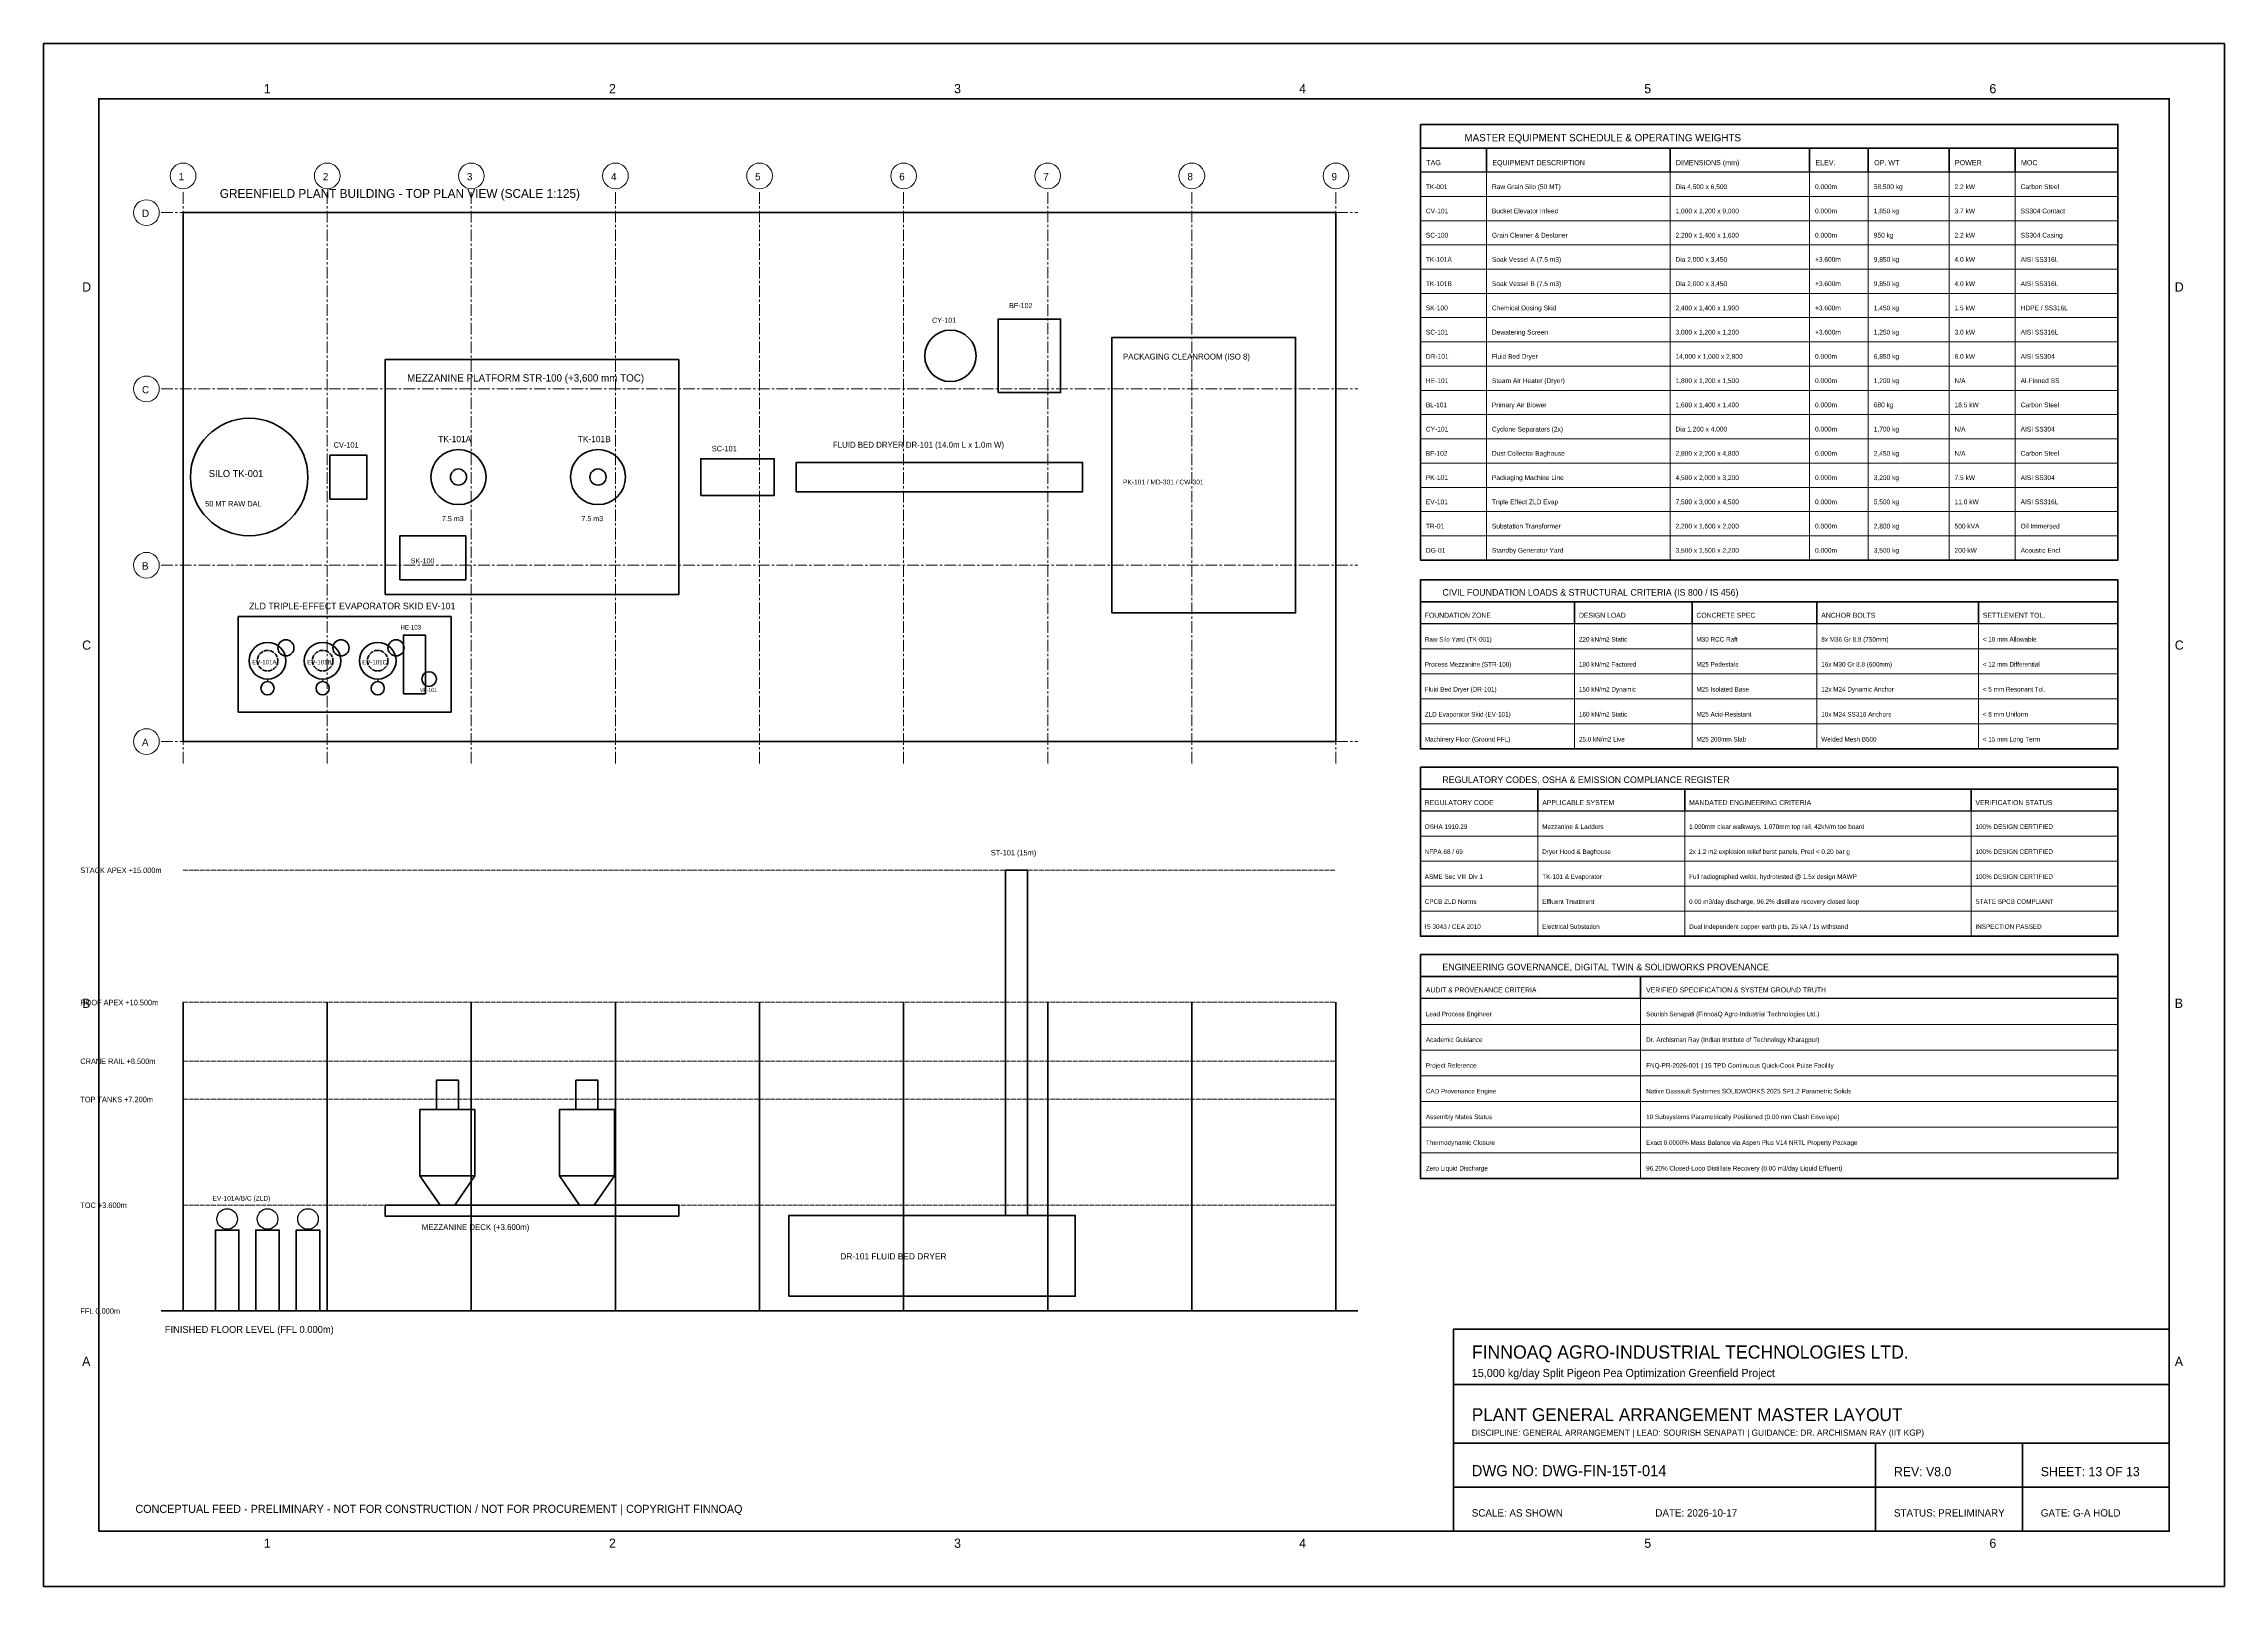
# Model space of a CAD drawing. Header units: millimetres. Extents: x 0 to 594, y 0 to 420.
import ezdxf

# ---------------------------------------------------------------- set-up
doc = ezdxf.new("R2010")
doc.units = ezdxf.units.MM
doc.linetypes.add('CENTER', pattern=[5.08, 3.175, -0.635, 0.635, -0.635])
doc.linetypes.add('DASHED', pattern=[1.524, 1.27, -0.254])
for name, color, linetype, lineweight in [('ANNOTATION', 7, 'Continuous', 35), ('BORDER_TITLE', 7, 'Continuous', 70), ('DIMENSIONS', 4, 'Continuous', 25), ('EQUIPMENT', 3, 'Continuous', 50), ('GRID', 8, 'Continuous', 18), ('PROCESS_PIPING', 5, 'Continuous', 50), ('TABLE_GRID', 4, 'Continuous', 25)]:
    doc.layers.add(name, color=color, linetype=linetype, lineweight=lineweight)

msp = doc.modelspace()

# ---------------------------------------------------------------- linework, layer by layer
at = {"layer": 'BORDER_TITLE', "lineweight": 50}
msp.add_line((32, 75), (358, 75), dxfattribs=at)
at = {"layer": 'BORDER_TITLE'}
for p, q in [((384, 55), (579, 55)), ((384, 39), (579, 39)), ((499, 15), (499, 39)), ((539, 15), (539, 39)), ((384, 27), (579, 27))]:
    msp.add_line(p, q, dxfattribs=at)
at = {"layer": 'BORDER_TITLE', "lineweight": 70}
msp.add_lwpolyline([(0, 0), (594, 0), (594, 420), (0, 420), (0, 0)], dxfattribs=at)
at = {"layer": 'BORDER_TITLE', "lineweight": 50}
for points in [[(15, 15), (579, 15), (579, 405), (15, 405), (15, 15)], [(375, 398), (565, 398), (565, 279.4), (375, 279.4), (375, 398)], [(38, 230), (352, 230), (352, 374), (38, 374), (38, 230)], [(375, 274), (565, 274), (565, 228), (375, 228), (375, 274)], [(375, 223), (565, 223), (565, 177), (375, 177), (375, 223)], [(375, 172), (565, 172), (565, 111), (375, 111), (375, 172)], [(384, 15), (579, 15), (579, 70), (384, 70), (384, 15)]]:
    msp.add_lwpolyline(points, dxfattribs=at)
at = {"layer": 'BORDER_TITLE', "lineweight": 35}
for points in [[(375, 398), (565, 398), (565, 391.5), (375, 391.5), (375, 398)], [(375, 274), (565, 274), (565, 268), (375, 268), (375, 274)], [(375, 223), (565, 223), (565, 217), (375, 217), (375, 223)], [(375, 172), (565, 172), (565, 166), (375, 166), (375, 172)]]:
    msp.add_lwpolyline(points, dxfattribs=at)
at = {"layer": 'BORDER_TITLE', "lineweight": 25}
for points in [[(375, 391.5), (393, 391.5), (393, 385), (375, 385), (375, 391.5)], [(393, 391.5), (443, 391.5), (443, 385), (393, 385), (393, 391.5)], [(443, 391.5), (481, 391.5), (481, 385), (443, 385), (443, 391.5)], [(481, 391.5), (497, 391.5), (497, 385), (481, 385), (481, 391.5)], [(497, 391.5), (519, 391.5), (519, 385), (497, 385), (497, 391.5)], [(519, 391.5), (537, 391.5), (537, 385), (519, 385), (519, 391.5)], [(537, 391.5), (565, 391.5), (565, 385), (537, 385), (537, 391.5)], [(375, 268), (417, 268), (417, 262), (375, 262), (375, 268)], [(417, 268), (449, 268), (449, 262), (417, 262), (417, 268)], [(449, 268), (483, 268), (483, 262), (449, 262), (449, 268)], [(483, 268), (527, 268), (527, 262), (483, 262), (483, 268)], [(527, 268), (565, 268), (565, 262), (527, 262), (527, 268)], [(375, 217), (407, 217), (407, 211), (375, 211), (375, 217)], [(407, 217), (447, 217), (447, 211), (407, 211), (407, 217)], [(447, 217), (525, 217), (525, 211), (447, 211), (447, 217)], [(525, 217), (565, 217), (565, 211), (525, 211), (525, 217)], [(375, 166), (435, 166), (435, 160), (375, 160), (375, 166)], [(435, 166), (565, 166), (565, 160), (435, 160), (435, 166)]]:
    msp.add_lwpolyline(points, dxfattribs=at)
at = {"layer": 'BORDER_TITLE', "lineweight": 40}
for points in [[(291, 265), (341, 265), (341, 340), (291, 340), (291, 265)], [(53, 238), (111, 238), (111, 264), (53, 264), (53, 238)]]:
    msp.add_lwpolyline(points, dxfattribs=at)
at = {"layer": 'EQUIPMENT', "lineweight": 35}
for p, q in [((38, 75), (38, 159)), ((77.25, 75), (77.25, 159)), ((116.5, 75), (116.5, 159)), ((155.75, 75), (155.75, 159)), ((195, 75), (195, 159)), ((234.25, 75), (234.25, 159)), ((273.5, 75), (273.5, 159)), ((312.75, 75), (312.75, 159)), ((352, 75), (352, 159))]:
    msp.add_line(p, q, dxfattribs=at)
at = {"layer": 'EQUIPMENT', "lineweight": 40}
for points in [[(260, 325), (277, 325), (277, 345), (260, 345), (260, 325)], [(78, 296), (88, 296), (88, 308), (78, 308), (78, 296)], [(179, 297), (199, 297), (199, 307), (179, 307), (179, 297)], [(98, 243), (104, 243), (104, 259), (98, 259), (98, 243)], [(262, 101), (268, 101), (268, 195), (262, 195), (262, 101)], [(102.5, 111.8), (117.5, 111.8), (117.5, 129.8), (102.5, 129.8), (102.5, 111.8)], [(140.5, 111.8), (155.5, 111.8), (155.5, 129.8), (140.5, 129.8), (140.5, 111.8)], [(102.5, 111.8), (108, 103.8), (112, 103.8), (117.5, 111.8)], [(140.5, 111.8), (146, 103.8), (150, 103.8), (155.5, 111.8)], [(93, 103.8), (173, 103.8), (173, 100.8), (93, 100.8), (93, 103.8)]]:
    msp.add_lwpolyline(points, dxfattribs=at)
at = {"layer": 'EQUIPMENT', "lineweight": 50}
for points in [[(93, 270), (173, 270), (173, 334), (93, 334), (93, 270)], [(205, 298), (283, 298), (283, 306), (205, 306), (205, 298)], [(203, 79), (281, 79), (281, 101), (203, 101), (203, 79)]]:
    msp.add_lwpolyline(points, dxfattribs=at)
at = {"layer": 'EQUIPMENT', "lineweight": 35}
for points in [[(97, 274), (115, 274), (115, 286), (97, 286), (97, 274)], [(107, 129.8), (113, 129.8), (113, 137.8), (107, 137.8), (107, 129.8)], [(145, 129.8), (151, 129.8), (151, 137.8), (145, 137.8), (145, 129.8)], [(46.8, 75), (53.2, 75), (53.2, 97), (46.8, 97), (46.8, 75)], [(57.8, 75), (64.2, 75), (64.2, 97), (57.8, 97), (57.8, 75)], [(68.8, 75), (75.2, 75), (75.2, 97), (68.8, 97), (68.8, 75)]]:
    msp.add_lwpolyline(points, dxfattribs=at)
at = {"layer": 'EQUIPMENT', "lineweight": 40}
for centre, radius in [((247, 335), 7), ((61, 252), 5), ((76, 252), 5), ((91, 252), 5)]:
    msp.add_circle(centre, radius, dxfattribs=at)
at = {"layer": 'EQUIPMENT', "lineweight": 50}
for centre, radius in [((56, 302), 16), ((113, 302), 7.5), ((151, 302), 7.5)]:
    msp.add_circle(centre, radius, dxfattribs=at)
at = {"layer": 'EQUIPMENT'}
for centre in [(113, 302), (151, 302)]:
    msp.add_circle(centre, 2.2, dxfattribs=at)
at = {"layer": 'EQUIPMENT', "lineweight": 35}
for centre, radius in [((66, 255.5), 2.2), ((81, 255.5), 2.2), ((96, 255.5), 2.2), ((61, 244.5), 1.8), ((76, 244.5), 1.8), ((91, 244.5), 1.8), ((105, 247), 2)]:
    msp.add_circle(centre, radius, dxfattribs=at)
at = {"layer": 'EQUIPMENT', "linetype": 'DASHED'}
for centre in [(61, 252), (76, 252), (91, 252)]:
    msp.add_circle(centre, 2.8, dxfattribs=at)
at = {"layer": 'EQUIPMENT', "lineweight": 30}
for centre in [(50, 100), (61, 100), (72, 100)]:
    msp.add_circle(centre, 2.8, dxfattribs=at)
at = {"layer": 'GRID', "linetype": 'CENTER', "lineweight": 18}
for p, q in [((38, 224), (38, 380)), ((77.25, 224), (77.25, 380)), ((116.5, 224), (116.5, 380)), ((155.75, 224), (155.75, 380)), ((195, 224), (195, 380)), ((234.25, 224), (234.25, 380)), ((273.5, 224), (273.5, 380)), ((312.75, 224), (312.75, 380)), ((352, 224), (352, 380)), ((32, 374), (358, 374)), ((32, 326), (358, 326)), ((32, 278), (358, 278)), ((32, 230), (358, 230))]:
    msp.add_line(p, q, dxfattribs=at)
at = {"layer": 'GRID', "linetype": 'DASHED', "lineweight": 15}
for p, q in [((38, 195), (352, 195)), ((38, 159), (352, 159)), ((38, 143), (352, 143)), ((38, 132.6), (352, 132.6)), ((38, 103.8), (352, 103.8)), ((38, 75), (352, 75))]:
    msp.add_line(p, q, dxfattribs=at)
at = {"layer": 'GRID'}
for centre in [(38, 384), (77.25, 384), (116.5, 384), (155.75, 384), (195, 384), (234.25, 384), (273.5, 384), (312.75, 384), (352, 384), (28, 374), (28, 326), (28, 278), (28, 230)]:
    msp.add_circle(centre, 3.5, dxfattribs=at)
at = {"layer": 'PROCESS_PIPING', "lineweight": 30}
for p, q in [((61, 247), (61, 246.3)), ((76, 247), (76, 246.3)), ((91, 247), (91, 246.3))]:
    msp.add_line(p, q, dxfattribs=at)
at = {"layer": 'TABLE_GRID', "lineweight": 15}
for points in [[(375, 385), (393, 385), (393, 378.4), (375, 378.4), (375, 385)], [(393, 385), (443, 385), (443, 378.4), (393, 378.4), (393, 385)], [(443, 385), (481, 385), (481, 378.4), (443, 378.4), (443, 385)], [(481, 385), (497, 385), (497, 378.4), (481, 378.4), (481, 385)], [(497, 385), (519, 385), (519, 378.4), (497, 378.4), (497, 385)], [(519, 385), (537, 385), (537, 378.4), (519, 378.4), (519, 385)], [(537, 385), (565, 385), (565, 378.4), (537, 378.4), (537, 385)], [(375, 378.4), (393, 378.4), (393, 371.8), (375, 371.8), (375, 378.4)], [(393, 378.4), (443, 378.4), (443, 371.8), (393, 371.8), (393, 378.4)], [(443, 378.4), (481, 378.4), (481, 371.8), (443, 371.8), (443, 378.4)], [(481, 378.4), (497, 378.4), (497, 371.8), (481, 371.8), (481, 378.4)], [(497, 378.4), (519, 378.4), (519, 371.8), (497, 371.8), (497, 378.4)], [(519, 378.4), (537, 378.4), (537, 371.8), (519, 371.8), (519, 378.4)], [(537, 378.4), (565, 378.4), (565, 371.8), (537, 371.8), (537, 378.4)], [(375, 371.8), (393, 371.8), (393, 365.2), (375, 365.2), (375, 371.8)], [(393, 371.8), (443, 371.8), (443, 365.2), (393, 365.2), (393, 371.8)], [(443, 371.8), (481, 371.8), (481, 365.2), (443, 365.2), (443, 371.8)], [(481, 371.8), (497, 371.8), (497, 365.2), (481, 365.2), (481, 371.8)], [(497, 371.8), (519, 371.8), (519, 365.2), (497, 365.2), (497, 371.8)], [(519, 371.8), (537, 371.8), (537, 365.2), (519, 365.2), (519, 371.8)], [(537, 371.8), (565, 371.8), (565, 365.2), (537, 365.2), (537, 371.8)], [(375, 365.2), (393, 365.2), (393, 358.6), (375, 358.6), (375, 365.2)], [(393, 365.2), (443, 365.2), (443, 358.6), (393, 358.6), (393, 365.2)], [(443, 365.2), (481, 365.2), (481, 358.6), (443, 358.6), (443, 365.2)], [(481, 365.2), (497, 365.2), (497, 358.6), (481, 358.6), (481, 365.2)], [(497, 365.2), (519, 365.2), (519, 358.6), (497, 358.6), (497, 365.2)], [(519, 365.2), (537, 365.2), (537, 358.6), (519, 358.6), (519, 365.2)], [(537, 365.2), (565, 365.2), (565, 358.6), (537, 358.6), (537, 365.2)], [(375, 358.6), (393, 358.6), (393, 352), (375, 352), (375, 358.6)], [(393, 358.6), (443, 358.6), (443, 352), (393, 352), (393, 358.6)], [(443, 358.6), (481, 358.6), (481, 352), (443, 352), (443, 358.6)], [(481, 358.6), (497, 358.6), (497, 352), (481, 352), (481, 358.6)], [(497, 358.6), (519, 358.6), (519, 352), (497, 352), (497, 358.6)], [(519, 358.6), (537, 358.6), (537, 352), (519, 352), (519, 358.6)], [(537, 358.6), (565, 358.6), (565, 352), (537, 352), (537, 358.6)], [(375, 352), (393, 352), (393, 345.4), (375, 345.4), (375, 352)], [(393, 352), (443, 352), (443, 345.4), (393, 345.4), (393, 352)], [(443, 352), (481, 352), (481, 345.4), (443, 345.4), (443, 352)], [(481, 352), (497, 352), (497, 345.4), (481, 345.4), (481, 352)], [(497, 352), (519, 352), (519, 345.4), (497, 345.4), (497, 352)], [(519, 352), (537, 352), (537, 345.4), (519, 345.4), (519, 352)], [(537, 352), (565, 352), (565, 345.4), (537, 345.4), (537, 352)], [(375, 345.4), (393, 345.4), (393, 338.8), (375, 338.8), (375, 345.4)], [(393, 345.4), (443, 345.4), (443, 338.8), (393, 338.8), (393, 345.4)], [(443, 345.4), (481, 345.4), (481, 338.8), (443, 338.8), (443, 345.4)], [(481, 345.4), (497, 345.4), (497, 338.8), (481, 338.8), (481, 345.4)], [(497, 345.4), (519, 345.4), (519, 338.8), (497, 338.8), (497, 345.4)], [(519, 345.4), (537, 345.4), (537, 338.8), (519, 338.8), (519, 345.4)], [(537, 345.4), (565, 345.4), (565, 338.8), (537, 338.8), (537, 345.4)], [(375, 338.8), (393, 338.8), (393, 332.2), (375, 332.2), (375, 338.8)], [(393, 338.8), (443, 338.8), (443, 332.2), (393, 332.2), (393, 338.8)], [(443, 338.8), (481, 338.8), (481, 332.2), (443, 332.2), (443, 338.8)], [(481, 338.8), (497, 338.8), (497, 332.2), (481, 332.2), (481, 338.8)], [(497, 338.8), (519, 338.8), (519, 332.2), (497, 332.2), (497, 338.8)], [(519, 338.8), (537, 338.8), (537, 332.2), (519, 332.2), (519, 338.8)], [(537, 338.8), (565, 338.8), (565, 332.2), (537, 332.2), (537, 338.8)], [(375, 332.2), (393, 332.2), (393, 325.6), (375, 325.6), (375, 332.2)], [(393, 332.2), (443, 332.2), (443, 325.6), (393, 325.6), (393, 332.2)], [(443, 332.2), (481, 332.2), (481, 325.6), (443, 325.6), (443, 332.2)], [(481, 332.2), (497, 332.2), (497, 325.6), (481, 325.6), (481, 332.2)], [(497, 332.2), (519, 332.2), (519, 325.6), (497, 325.6), (497, 332.2)], [(519, 332.2), (537, 332.2), (537, 325.6), (519, 325.6), (519, 332.2)], [(537, 332.2), (565, 332.2), (565, 325.6), (537, 325.6), (537, 332.2)], [(375, 325.6), (393, 325.6), (393, 319), (375, 319), (375, 325.6)], [(393, 325.6), (443, 325.6), (443, 319), (393, 319), (393, 325.6)], [(443, 325.6), (481, 325.6), (481, 319), (443, 319), (443, 325.6)], [(481, 325.6), (497, 325.6), (497, 319), (481, 319), (481, 325.6)], [(497, 325.6), (519, 325.6), (519, 319), (497, 319), (497, 325.6)], [(519, 325.6), (537, 325.6), (537, 319), (519, 319), (519, 325.6)], [(537, 325.6), (565, 325.6), (565, 319), (537, 319), (537, 325.6)], [(375, 319), (393, 319), (393, 312.4), (375, 312.4), (375, 319)], [(393, 319), (443, 319), (443, 312.4), (393, 312.4), (393, 319)], [(443, 319), (481, 319), (481, 312.4), (443, 312.4), (443, 319)], [(481, 319), (497, 319), (497, 312.4), (481, 312.4), (481, 319)], [(497, 319), (519, 319), (519, 312.4), (497, 312.4), (497, 319)], [(519, 319), (537, 319), (537, 312.4), (519, 312.4), (519, 319)], [(537, 319), (565, 319), (565, 312.4), (537, 312.4), (537, 319)], [(375, 312.4), (393, 312.4), (393, 305.8), (375, 305.8), (375, 312.4)], [(393, 312.4), (443, 312.4), (443, 305.8), (393, 305.8), (393, 312.4)], [(443, 312.4), (481, 312.4), (481, 305.8), (443, 305.8), (443, 312.4)], [(481, 312.4), (497, 312.4), (497, 305.8), (481, 305.8), (481, 312.4)], [(497, 312.4), (519, 312.4), (519, 305.8), (497, 305.8), (497, 312.4)], [(519, 312.4), (537, 312.4), (537, 305.8), (519, 305.8), (519, 312.4)], [(537, 312.4), (565, 312.4), (565, 305.8), (537, 305.8), (537, 312.4)], [(375, 305.8), (393, 305.8), (393, 299.2), (375, 299.2), (375, 305.8)], [(393, 305.8), (443, 305.8), (443, 299.2), (393, 299.2), (393, 305.8)], [(443, 305.8), (481, 305.8), (481, 299.2), (443, 299.2), (443, 305.8)], [(481, 305.8), (497, 305.8), (497, 299.2), (481, 299.2), (481, 305.8)], [(497, 305.8), (519, 305.8), (519, 299.2), (497, 299.2), (497, 305.8)], [(519, 305.8), (537, 305.8), (537, 299.2), (519, 299.2), (519, 305.8)], [(537, 305.8), (565, 305.8), (565, 299.2), (537, 299.2), (537, 305.8)], [(375, 299.2), (393, 299.2), (393, 292.6), (375, 292.6), (375, 299.2)], [(393, 299.2), (443, 299.2), (443, 292.6), (393, 292.6), (393, 299.2)], [(443, 299.2), (481, 299.2), (481, 292.6), (443, 292.6), (443, 299.2)], [(481, 299.2), (497, 299.2), (497, 292.6), (481, 292.6), (481, 299.2)], [(497, 299.2), (519, 299.2), (519, 292.6), (497, 292.6), (497, 299.2)], [(519, 299.2), (537, 299.2), (537, 292.6), (519, 292.6), (519, 299.2)], [(537, 299.2), (565, 299.2), (565, 292.6), (537, 292.6), (537, 299.2)], [(375, 292.6), (393, 292.6), (393, 286), (375, 286), (375, 292.6)], [(393, 292.6), (443, 292.6), (443, 286), (393, 286), (393, 292.6)], [(443, 292.6), (481, 292.6), (481, 286), (443, 286), (443, 292.6)], [(481, 292.6), (497, 292.6), (497, 286), (481, 286), (481, 292.6)], [(497, 292.6), (519, 292.6), (519, 286), (497, 286), (497, 292.6)], [(519, 292.6), (537, 292.6), (537, 286), (519, 286), (519, 292.6)], [(537, 292.6), (565, 292.6), (565, 286), (537, 286), (537, 292.6)], [(375, 286), (393, 286), (393, 279.4), (375, 279.4), (375, 286)], [(393, 286), (443, 286), (443, 279.4), (393, 279.4), (393, 286)], [(443, 286), (481, 286), (481, 279.4), (443, 279.4), (443, 286)], [(481, 286), (497, 286), (497, 279.4), (481, 279.4), (481, 286)], [(497, 286), (519, 286), (519, 279.4), (497, 279.4), (497, 286)], [(519, 286), (537, 286), (537, 279.4), (519, 279.4), (519, 286)], [(537, 286), (565, 286), (565, 279.4), (537, 279.4), (537, 286)], [(375, 262), (417, 262), (417, 255.2), (375, 255.2), (375, 262)], [(417, 262), (449, 262), (449, 255.2), (417, 255.2), (417, 262)], [(449, 262), (483, 262), (483, 255.2), (449, 255.2), (449, 262)], [(483, 262), (527, 262), (527, 255.2), (483, 255.2), (483, 262)], [(527, 262), (565, 262), (565, 255.2), (527, 255.2), (527, 262)], [(375, 255.2), (417, 255.2), (417, 248.4), (375, 248.4), (375, 255.2)], [(417, 255.2), (449, 255.2), (449, 248.4), (417, 248.4), (417, 255.2)], [(449, 255.2), (483, 255.2), (483, 248.4), (449, 248.4), (449, 255.2)], [(483, 255.2), (527, 255.2), (527, 248.4), (483, 248.4), (483, 255.2)], [(527, 255.2), (565, 255.2), (565, 248.4), (527, 248.4), (527, 255.2)], [(375, 248.4), (417, 248.4), (417, 241.6), (375, 241.6), (375, 248.4)], [(417, 248.4), (449, 248.4), (449, 241.6), (417, 241.6), (417, 248.4)], [(449, 248.4), (483, 248.4), (483, 241.6), (449, 241.6), (449, 248.4)], [(483, 248.4), (527, 248.4), (527, 241.6), (483, 241.6), (483, 248.4)], [(527, 248.4), (565, 248.4), (565, 241.6), (527, 241.6), (527, 248.4)], [(375, 241.6), (417, 241.6), (417, 234.8), (375, 234.8), (375, 241.6)], [(417, 241.6), (449, 241.6), (449, 234.8), (417, 234.8), (417, 241.6)], [(449, 241.6), (483, 241.6), (483, 234.8), (449, 234.8), (449, 241.6)], [(483, 241.6), (527, 241.6), (527, 234.8), (483, 234.8), (483, 241.6)], [(527, 241.6), (565, 241.6), (565, 234.8), (527, 234.8), (527, 241.6)], [(375, 234.8), (417, 234.8), (417, 228), (375, 228), (375, 234.8)], [(417, 234.8), (449, 234.8), (449, 228), (417, 228), (417, 234.8)], [(449, 234.8), (483, 234.8), (483, 228), (449, 228), (449, 234.8)], [(483, 234.8), (527, 234.8), (527, 228), (483, 228), (483, 234.8)], [(527, 234.8), (565, 234.8), (565, 228), (527, 228), (527, 234.8)], [(375, 211), (407, 211), (407, 204.2), (375, 204.2), (375, 211)], [(407, 211), (447, 211), (447, 204.2), (407, 204.2), (407, 211)], [(447, 211), (525, 211), (525, 204.2), (447, 204.2), (447, 211)], [(525, 211), (565, 211), (565, 204.2), (525, 204.2), (525, 211)], [(375, 204.2), (407, 204.2), (407, 197.4), (375, 197.4), (375, 204.2)], [(407, 204.2), (447, 204.2), (447, 197.4), (407, 197.4), (407, 204.2)], [(447, 204.2), (525, 204.2), (525, 197.4), (447, 197.4), (447, 204.2)], [(525, 204.2), (565, 204.2), (565, 197.4), (525, 197.4), (525, 204.2)], [(375, 197.4), (407, 197.4), (407, 190.6), (375, 190.6), (375, 197.4)], [(407, 197.4), (447, 197.4), (447, 190.6), (407, 190.6), (407, 197.4)], [(447, 197.4), (525, 197.4), (525, 190.6), (447, 190.6), (447, 197.4)], [(525, 197.4), (565, 197.4), (565, 190.6), (525, 190.6), (525, 197.4)], [(375, 190.6), (407, 190.6), (407, 183.8), (375, 183.8), (375, 190.6)], [(407, 190.6), (447, 190.6), (447, 183.8), (407, 183.8), (407, 190.6)], [(447, 190.6), (525, 190.6), (525, 183.8), (447, 183.8), (447, 190.6)], [(525, 190.6), (565, 190.6), (565, 183.8), (525, 183.8), (525, 190.6)], [(375, 183.8), (407, 183.8), (407, 177), (375, 177), (375, 183.8)], [(407, 183.8), (447, 183.8), (447, 177), (407, 177), (407, 183.8)], [(447, 183.8), (525, 183.8), (525, 177), (447, 177), (447, 183.8)], [(525, 183.8), (565, 183.8), (565, 177), (525, 177), (525, 183.8)], [(375, 160), (435, 160), (435, 153), (375, 153), (375, 160)], [(435, 160), (565, 160), (565, 153), (435, 153), (435, 160)], [(375, 153), (435, 153), (435, 146), (375, 146), (375, 153)], [(435, 153), (565, 153), (565, 146), (435, 146), (435, 153)], [(375, 146), (435, 146), (435, 139), (375, 139), (375, 146)], [(435, 146), (565, 146), (565, 139), (435, 139), (435, 146)], [(375, 139), (435, 139), (435, 132), (375, 132), (375, 139)], [(435, 139), (565, 139), (565, 132), (435, 132), (435, 139)], [(375, 132), (435, 132), (435, 125), (375, 125), (375, 132)], [(435, 132), (565, 132), (565, 125), (435, 125), (435, 132)], [(375, 125), (435, 125), (435, 118), (375, 118), (375, 125)], [(435, 125), (565, 125), (565, 118), (435, 118), (435, 125)], [(375, 118), (435, 118), (435, 111), (375, 111), (375, 118)], [(435, 118), (565, 118), (565, 111), (435, 111), (435, 118)]]:
    msp.add_lwpolyline(points, dxfattribs=at)

# ---------------------------------------------------------------- texts
at = {"layer": 'ANNOTATION'}
for s, height, p in [('1', 2, (36.8, 382.8)), ('GREENFIELD PLANT BUILDING - TOP PLAN VIEW (SCALE 1:125)', 2.4, (48, 378)), ('2', 2, (76.05, 382.8)), ('3', 2, (115.3, 382.8)), ('4', 2, (154.55, 382.8)), ('5', 2, (193.8, 382.8)), ('6', 2, (233.05, 382.8)), ('7', 2, (272.3, 382.8)), ('8', 2, (311.55, 382.8)), ('9', 2, (350.8, 382.8)), ('TK-001', 1.3, (376.5, 380.4)), ('Raw Grain Silo (50 MT)', 1.3, (394.5, 380.4)), ('Dia 4,500 x 6,500', 1.3, (444.5, 380.4)), ('0.000m', 1.3, (482.5, 380.4)), ('58,500 kg', 1.3, (498.5, 380.4)), ('2.2 kW', 1.3, (520.5, 380.4)), ('Carbon Steel', 1.3, (538.5, 380.4)), ('D', 2, (26.8, 372.8)), ('CV-101', 1.3, (376.5, 373.8)), ('Bucket Elevator Infeed', 1.3, (394.5, 373.8)), ('1,000 x 1,200 x 9,000', 1.3, (444.5, 373.8)), ('0.000m', 1.3, (482.5, 373.8)), ('1,850 kg', 1.3, (498.5, 373.8)), ('3.7 kW', 1.3, (520.5, 373.8)), ('SS304 Contact', 1.3, (538.5, 373.8)), ('SC-100', 1.3, (376.5, 367.2)), ('Grain Cleaner & Destoner', 1.3, (394.5, 367.2)), ('2,200 x 1,400 x 1,600', 1.3, (444.5, 367.2)), ('0.000m', 1.3, (482.5, 367.2)), ('950 kg', 1.3, (498.5, 367.2)), ('2.2 kW', 1.3, (520.5, 367.2)), ('SS304 Casing', 1.3, (538.5, 367.2)), ('TK-101A', 1.3, (376.5, 360.6)), ('Soak Vessel A (7.5 m3)', 1.3, (394.5, 360.6)), ('Dia 2,000 x 3,450', 1.3, (444.5, 360.6)), ('+3.600m', 1.3, (482.5, 360.6)), ('9,850 kg', 1.3, (498.5, 360.6)), ('4.0 kW', 1.3, (520.5, 360.6)), ('AISI SS316L', 1.3, (538.5, 360.6)), ('TK-101B', 1.3, (376.5, 354)), ('Soak Vessel B (7.5 m3)', 1.3, (394.5, 354)), ('Dia 2,000 x 3,450', 1.3, (444.5, 354)), ('+3.600m', 1.3, (482.5, 354)), ('9,850 kg', 1.3, (498.5, 354)), ('4.0 kW', 1.3, (520.5, 354)), ('AISI SS316L', 1.3, (538.5, 354)), ('CY-101', 1.4, (242, 344)), ('BF-102', 1.4, (263, 348)), ('SK-100', 1.3, (376.5, 347.4)), ('Chemical Dosing Skid', 1.3, (394.5, 347.4)), ('2,400 x 1,400 x 1,900', 1.3, (444.5, 347.4)), ('+3.600m', 1.3, (482.5, 347.4)), ('1,450 kg', 1.3, (498.5, 347.4)), ('1.5 kW', 1.3, (520.5, 347.4)), ('HDPE / SS316L', 1.3, (538.5, 347.4)), ('SC-101', 1.3, (376.5, 340.8)), ('Dewatering Screen', 1.3, (394.5, 340.8)), ('3,000 x 1,200 x 1,200', 1.3, (444.5, 340.8)), ('+3.600m', 1.3, (482.5, 340.8)), ('1,250 kg', 1.3, (498.5, 340.8)), ('3.0 kW', 1.3, (520.5, 340.8)), ('AISI SS316L', 1.3, (538.5, 340.8)), ('PACKAGING CLEANROOM (ISO 8)', 1.6, (294, 334)), ('DR-101', 1.3, (376.5, 334.2)), ('Fluid Bed Dryer', 1.3, (394.5, 334.2)), ('14,000 x 1,000 x 2,800', 1.3, (444.5, 334.2)), ('0.000m', 1.3, (482.5, 334.2)), ('6,850 kg', 1.3, (498.5, 334.2)), ('6.0 kW', 1.3, (520.5, 334.2)), ('AISI SS304', 1.3, (538.5, 334.2)), ('C', 2, (26.8, 324.8)), ('MEZZANINE PLATFORM STR-100 (+3,600 mm TOC)', 2, (99, 328)), ('HE-101', 1.3, (376.5, 327.6)), ('Steam Air Heater (Dryer)', 1.3, (394.5, 327.6)), ('1,800 x 1,200 x 1,500', 1.3, (444.5, 327.6)), ('0.000m', 1.3, (482.5, 327.6)), ('1,200 kg', 1.3, (498.5, 327.6)), ('N/A', 1.3, (520.5, 327.6)), ('Al-Finned SS', 1.3, (538.5, 327.6)), ('BL-101', 1.3, (376.5, 321)), ('Primary Air Blower', 1.3, (394.5, 321)), ('1,600 x 1,400 x 1,400', 1.3, (444.5, 321)), ('0.000m', 1.3, (482.5, 321)), ('680 kg', 1.3, (498.5, 321)), ('18.5 kW', 1.3, (520.5, 321)), ('Carbon Steel', 1.3, (538.5, 321)), ('CY-101', 1.3, (376.5, 314.4)), ('Cyclone Separators (2x)', 1.3, (394.5, 314.4)), ('Dia 1,200 x 4,000', 1.3, (444.5, 314.4)), ('0.000m', 1.3, (482.5, 314.4)), ('1,700 kg', 1.3, (498.5, 314.4)), ('N/A', 1.3, (520.5, 314.4)), ('AISI SS304', 1.3, (538.5, 314.4)), ('CV-101', 1.5, (79, 310)), ('TK-101A', 1.7, (107.5, 311.5)), ('TK-101B', 1.7, (145.5, 311.5)), ('SC-101', 1.5, (182, 309)), ('FLUID BED DRYER DR-101 (14.0m L x 1.0m W)', 1.6, (215, 310)), ('BF-102', 1.3, (376.5, 307.8)), ('Dust Collector Baghouse', 1.3, (394.5, 307.8)), ('2,800 x 2,200 x 4,800', 1.3, (444.5, 307.8)), ('0.000m', 1.3, (482.5, 307.8)), ('2,450 kg', 1.3, (498.5, 307.8)), ('N/A', 1.3, (520.5, 307.8)), ('Carbon Steel', 1.3, (538.5, 307.8)), ('SILO TK-001', 1.9, (45, 302)), ('PK-101 / MD-301 / CW-301', 1.3, (294, 300)), ('PK-101', 1.3, (376.5, 301.2)), ('Packaging Machine Line', 1.3, (394.5, 301.2)), ('4,500 x 2,000 x 3,200', 1.3, (444.5, 301.2)), ('0.000m', 1.3, (482.5, 301.2)), ('3,200 kg', 1.3, (498.5, 301.2)), ('7.5 kW', 1.3, (520.5, 301.2)), ('AISI SS304', 1.3, (538.5, 301.2)), ('50 MT RAW DAL', 1.5, (44, 294)), ('7.5 m3', 1.4, (108.5, 290)), ('7.5 m3', 1.4, (146.5, 290)), ('EV-101', 1.3, (376.5, 294.6)), ('Triple Effect ZLD Evap', 1.3, (394.5, 294.6)), ('7,500 x 3,000 x 4,500', 1.3, (444.5, 294.6)), ('0.000m', 1.3, (482.5, 294.6)), ('5,500 kg', 1.3, (498.5, 294.6)), ('11.0 kW', 1.3, (520.5, 294.6)), ('AISI SS316L', 1.3, (538.5, 294.6)), ('TR-01', 1.3, (376.5, 288)), ('Substation Transformer', 1.3, (394.5, 288)), ('2,200 x 1,600 x 2,000', 1.3, (444.5, 288)), ('0.000m', 1.3, (482.5, 288)), ('2,800 kg', 1.3, (498.5, 288)), ('500 kVA', 1.3, (520.5, 288)), ('Oil Immersed', 1.3, (538.5, 288)), ('SK-100', 1.4, (100, 278.5)), ('DG-01', 1.3, (376.5, 281.4)), ('Standby Generator Yard', 1.3, (394.5, 281.4)), ('3,500 x 1,500 x 2,200', 1.3, (444.5, 281.4)), ('0.000m', 1.3, (482.5, 281.4)), ('3,500 kg', 1.3, (498.5, 281.4)), ('200 kW', 1.3, (520.5, 281.4)), ('Acoustic Encl', 1.3, (538.5, 281.4)), ('B', 2, (26.8, 276.8)), ('ZLD TRIPLE-EFFECT EVAPORATOR SKID EV-101', 1.8, (56, 266)), ('HE-103', 1.2, (97.2, 260.5)), ('Raw Silo Yard (TK-001)', 1.25, (376.2, 257.2)), ('220 kN/m2 Static', 1.25, (418.2, 257.2)), ('M30 RCC Raft', 1.25, (450.2, 257.2)), ('8x M36 Gr 8.8 (750mm)', 1.25, (484.2, 257.2)), ('< 10 mm Allowable', 1.25, (528.2, 257.2)), ('EV-101A', 1.2, (56.8, 251)), ('EV-101B', 1.2, (71.8, 251)), ('EV-101C', 1.2, (86.8, 251)), ('Process Mezzanine (STR-100)', 1.25, (376.2, 250.4)), ('180 kN/m2 Factored', 1.25, (418.2, 250.4)), ('M25 Pedestals', 1.25, (450.2, 250.4)), ('16x M30 Gr 8.8 (600mm)', 1.25, (484.2, 250.4)), ('< 12 mm Differential', 1.25, (528.2, 250.4)), ('VP-101', 1, (102.5, 243.5)), ('Fluid Bed Dryer (DR-101)', 1.25, (376.2, 243.6)), ('150 kN/m2 Dynamic', 1.25, (418.2, 243.6)), ('M25 Isolated Base', 1.25, (450.2, 243.6)), ('12x M24 Dynamic Anchor', 1.25, (484.2, 243.6)), ('< 5 mm Resonant Tol.', 1.25, (528.2, 243.6)), ('ZLD Evaporator Skid (EV-101)', 1.25, (376.2, 236.8)), ('160 kN/m2 Static', 1.25, (418.2, 236.8)), ('M25 Acid-Resistant', 1.25, (450.2, 236.8)), ('10x M24 SS316 Anchors', 1.25, (484.2, 236.8)), ('< 8 mm Uniform', 1.25, (528.2, 236.8)), ('A', 2, (26.8, 228.8)), ('Machinery Floor (Ground FFL)', 1.25, (376.2, 230)), ('25.0 kN/m2 Live', 1.25, (418.2, 230)), ('M25 200mm Slab', 1.25, (450.2, 230)), ('Welded Mesh B500', 1.25, (484.2, 230)), ('< 15 mm Long Term', 1.25, (528.2, 230)), ('OSHA 1910.29', 1.25, (376.2, 206.2)), ('Mezzanine & Ladders', 1.25, (408.2, 206.2)), ('1,000mm clear walkways, 1,070mm top rail, 42kN/m toe board', 1.25, (448.2, 206.2)), ('100% DESIGN CERTIFIED', 1.25, (526.2, 206.2)), ('ST-101 (15m)', 1.5, (258, 199)), ('NFPA 68 / 69', 1.25, (376.2, 199.4)), ('Dryer Hood & Baghouse', 1.25, (408.2, 199.4)), ('2x 1.2 m2 explosion relief burst panels, Pred < 0.20 bar g', 1.25, (448.2, 199.4)), ('100% DESIGN CERTIFIED', 1.25, (526.2, 199.4)), ('ASME Sec VIII Div 1', 1.25, (376.2, 192.6)), ('TK-101 & Evaporator', 1.25, (408.2, 192.6)), ('Full radiographed welds, hydrotested @ 1.5x design MAWP', 1.25, (448.2, 192.6)), ('100% DESIGN CERTIFIED', 1.25, (526.2, 192.6)), ('CPCB ZLD Norms', 1.25, (376.2, 185.8)), ('Effluent Treatment', 1.25, (408.2, 185.8)), ('0.00 m3/day discharge, 96.2% distillate recovery closed loop', 1.25, (448.2, 185.8)), ('STATE SPCB COMPLIANT', 1.25, (526.2, 185.8)), ('IS 3043 / CEA 2010', 1.25, (376.2, 179)), ('Electrical Substation', 1.25, (408.2, 179)), ('Dual independent copper earth pits, 25 kA / 1s withstand', 1.25, (448.2, 179)), ('INSPECTION PASSED', 1.25, (526.2, 179)), ('Lead Process Engineer', 1.25, (376.5, 155.2)), ('Sourish Senapati (FinnoaQ Agro-Industrial Technologies Ltd.)', 1.25, (436.5, 155.2)), ('Academic Guidance', 1.25, (376.5, 148.2)), ('Dr. Archisman Ray (Indian Institute of Technology Kharagpur)', 1.25, (436.5, 148.2)), ('Project Reference', 1.25, (376.5, 141.2)), ('FNQ-PR-2026-001 | 15 TPD Continuous Quick-Cook Pulse Facility', 1.25, (436.5, 141.2)), ('CAD Provenance Engine', 1.25, (376.5, 134.2)), ('Native Dassault Systemes SOLIDWORKS 2025 SP1.2 Parametric Solids', 1.25, (436.5, 134.2)), ('Assembly Mates Status', 1.25, (376.5, 127.2)), ('10 Subsystems Parametrically Positioned (0.00 mm Clash Envelope)', 1.25, (436.5, 127.2)), ('Thermodynamic Closure', 1.25, (376.5, 120.2)), ('Exact 0.0000% Mass Balance via Aspen Plus V14 NRTL Property Package', 1.25, (436.5, 120.2)), ('Zero Liquid Discharge', 1.25, (376.5, 113.2)), ('96.20% Closed-Loop Distillate Recovery (0.00 m3/day Liquid Effluent)', 1.25, (436.5, 113.2)), ('EV-101A/B/C (ZLD)', 1.3, (46, 105)), ('MEZZANINE DECK (+3.600m)', 1.6, (103, 97)), ('DR-101 FLUID BED DRYER', 1.7, (217, 89)), ('FINISHED FLOOR LEVEL (FFL 0.000m)', 1.9, (33, 69)), ('FINNOAQ AGRO-INDUSTRIAL TECHNOLOGIES LTD.', 3.6, (389, 62)), ('15,000 kg/day Split Pigeon Pea Optimization Greenfield Project', 2.2, (389, 57)), ('PLANT GENERAL ARRANGEMENT MASTER LAYOUT', 3.5, (389, 45)), ('DISCIPLINE: GENERAL ARRANGEMENT | LEAD: SOURISH SENAPATI | GUIDANCE: DR. ARCHISMAN RAY (IIT KGP)', 1.7, (389, 41)), ('DWG NO: DWG-FIN-15T-014', 3, (389, 30)), ('REV: V8.0', 2.5, (504, 30)), ('SHEET: 13 OF 13', 2.5, (544, 30)), ('CONCEPTUAL FEED - PRELIMINARY - NOT FOR CONSTRUCTION / NOT FOR PROCUREMENT | COPYRIGHT FINNOAQ', 2.2, (25, 20)), ('SCALE: AS SHOWN', 2, (389, 19)), ('DATE: 2026-10-17', 2, (439, 19)), ('STATUS: PRELIMINARY', 2, (504, 19)), ('GATE: G-A HOLD', 2, (544, 19))]:
    msp.add_text(s, height=height, dxfattribs=at).set_placement(p)
at = {"layer": 'BORDER_TITLE'}
for s, height, p in [('1', 2.5, (60, 406.5)), ('2', 2.5, (154, 406.5)), ('3', 2.5, (248, 406.5)), ('4', 2.5, (342, 406.5)), ('5', 2.5, (436, 406.5)), ('6', 2.5, (530, 406.5)), ('MASTER EQUIPMENT SCHEDULE & OPERATING WEIGHTS', 2, (387, 393.4)), ('TAG', 1.4, (376.6, 386.9)), ('EQUIPMENT DESCRIPTION', 1.4, (394.6, 386.9)), ('DIMENSIONS (mm)', 1.4, (444.6, 386.9)), ('ELEV.', 1.4, (482.6, 386.9)), ('OP. WT', 1.4, (498.6, 386.9)), ('POWER', 1.4, (520.6, 386.9)), ('MOC', 1.4, (538.6, 386.9)), ('D', 2.5, (10.5, 352.5)), ('D', 2.5, (580.5, 352.5)), ('CIVIL FOUNDATION LOADS & STRUCTURAL CRITERIA (IS 800 / IS 456)', 1.8, (381, 269.7)), ('FOUNDATION ZONE', 1.35, (376.2, 263.7)), ('DESIGN LOAD', 1.35, (418.2, 263.7)), ('CONCRETE SPEC', 1.35, (450.2, 263.7)), ('ANCHOR BOLTS', 1.35, (484.2, 263.7)), ('SETTLEMENT TOL.', 1.35, (528.2, 263.7)), ('C', 2.5, (10.5, 255)), ('C', 2.5, (580.5, 255)), ('REGULATORY CODES, OSHA & EMISSION COMPLIANCE REGISTER', 1.8, (381, 218.7)), ('REGULATORY CODE', 1.35, (376.2, 212.7)), ('APPLICABLE SYSTEM', 1.35, (408.2, 212.7)), ('MANDATED ENGINEERING CRITERIA', 1.35, (448.2, 212.7)), ('VERIFICATION STATUS', 1.35, (526.2, 212.7)), ('ENGINEERING GOVERNANCE, DIGITAL TWIN & SOLIDWORKS PROVENANCE', 1.8, (381, 167.7)), ('AUDIT & PROVENANCE CRITERIA', 1.35, (376.5, 161.7)), ('VERIFIED SPECIFICATION & SYSTEM GROUND TRUTH', 1.35, (436.5, 161.7)), ('B', 2.5, (10.5, 157.5)), ('B', 2.5, (580.5, 157.5)), ('A', 2.5, (10.5, 60)), ('A', 2.5, (580.5, 60)), ('1', 2.5, (60, 10.5)), ('2', 2.5, (154, 10.5)), ('3', 2.5, (248, 10.5)), ('4', 2.5, (342, 10.5)), ('5', 2.5, (436, 10.5)), ('6', 2.5, (530, 10.5))]:
    msp.add_text(s, height=height, dxfattribs=at).set_placement(p)
at = {"layer": 'DIMENSIONS'}
for s, p in [('STACK APEX +15.000m', (10, 194.2)), ('ROOF APEX +10.500m', (10, 158.2)), ('CRANE RAIL +8.500m', (10, 142.2)), ('TOP TANKS +7.200m', (10, 131.8)), ('TOC +3.600m', (10, 103)), ('FFL 0.000m', (10, 74.2))]:
    msp.add_text(s, height=1.5, dxfattribs=at).set_placement(p)

doc.saveas('drawing.dxf')
